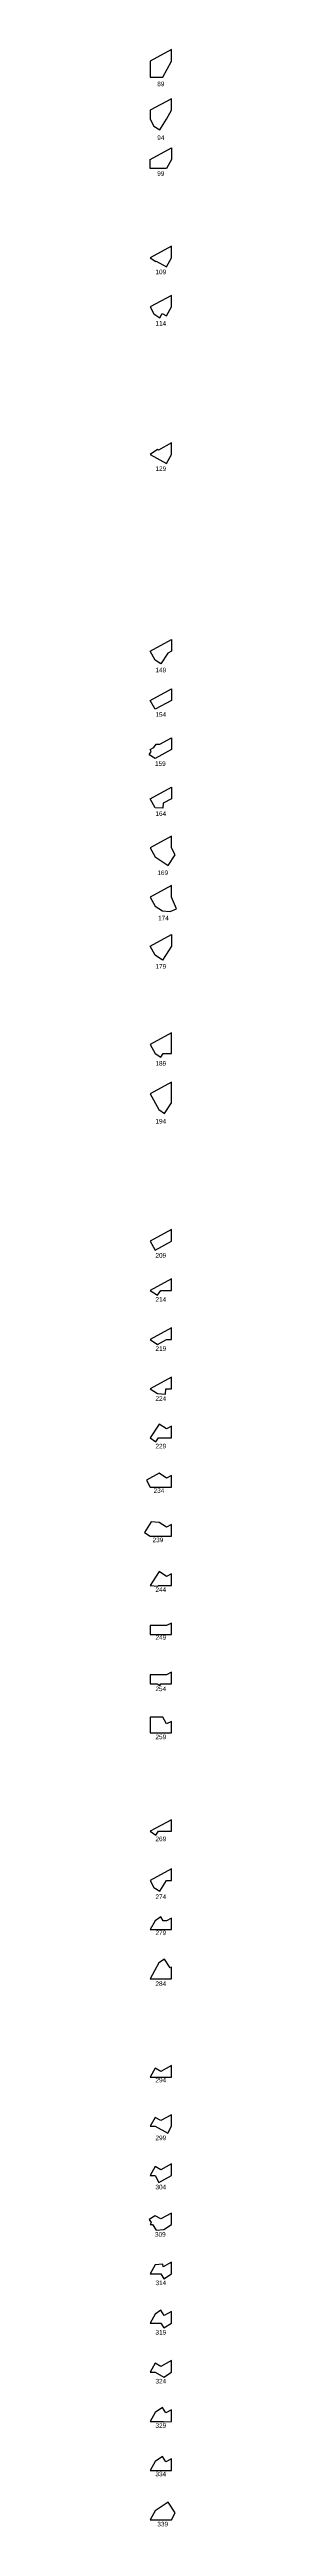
# Model space of a CAD drawing. Header units: millimetres. Extents: x 122552 to 2943733, y -2581954 to 22549.
# Drawn here: x 1371250 to 1388791, y -2532815 to -1190420 of the extents above; entities that cross this region are included whole.
import ezdxf
from ezdxf.enums import TextEntityAlignment as Align

# ---------------------------------------------------------------- set-up
doc = ezdxf.new("R2010")
doc.units = ezdxf.units.MM
doc.styles.add('Arial', font='arial_0.ttf')

msp = doc.modelspace()

# ---------------------------------------------------------------- linework, layer by layer
for points in [[(1385983, -1190420), (1374396, -1196708), (1374396, -1205318), (1381311, -1205318), (1385983, -1196708)], [(1385983, -1217069), (1374396, -1223357), (1374396, -1228215), (1376432, -1231967), (1379579, -1234012), (1383347, -1228215), (1385983, -1223357)], [(1374396, -1250006), (1385983, -1243717), (1385983, -1250006), (1383347, -1254863), (1374396, -1254863)], [(1377542, -1305348), (1377704, -1305098), (1383347, -1308161), (1385983, -1303303), (1385983, -1297015), (1374396, -1303303)], [(1379579, -1335749), (1381013, -1333543), (1383347, -1334809), (1385983, -1329952), (1385983, -1323663), (1374396, -1329952), (1376432, -1333704)], [(1383347, -1414755), (1385983, -1409898), (1385983, -1403609), (1378871, -1407469), (1378469, -1407250), (1374396, -1409898)], [(1380178, -1523395), (1377032, -1521350), (1374396, -1516492), (1385983, -1510204), (1385983, -1516492), (1383947, -1517597)], [(1374396, -1543141), (1385983, -1536853), (1385983, -1543141), (1377032, -1547999)], [(1377032, -1574647), (1373886, -1572602), (1374996, -1570895), (1374396, -1569790), (1376432, -1568684), (1377654, -1566805), (1379610, -1566960), (1385983, -1563501), (1385983, -1569790)], [(1381288, -1601634), (1377032, -1601296), (1374396, -1596438), (1385983, -1590150), (1385983, -1596438), (1381508, -1598867)], [(1385983, -1616799), (1374396, -1623087), (1377032, -1627945), (1384251, -1632637), (1388020, -1626839), (1385983, -1623087)], [(1385983, -1643447), (1374396, -1649736), (1377032, -1654593), (1381105, -1657241), (1385361, -1657578), (1388791, -1656055), (1385983, -1649736)], [(1374396, -1676384), (1385983, -1670096), (1385983, -1676384), (1381105, -1683889), (1377032, -1681242)], [(1380178, -1736584), (1381508, -1734539), (1385983, -1734539), (1385983, -1723393), (1374396, -1729682), (1377032, -1734539)], [(1385983, -1750042), (1374396, -1756330), (1379069, -1764940), (1382215, -1766986), (1385983, -1761188)], [(1377032, -1841134), (1385983, -1836276), (1385983, -1829988), (1374396, -1836276)], [(1385983, -1856637), (1374396, -1862925), (1378469, -1865572), (1380190, -1862925), (1385983, -1862925)], [(1383347, -1889574), (1385983, -1889574), (1385983, -1883285), (1374396, -1889574), (1378469, -1892221)], [(1382725, -1919207), (1382962, -1916222), (1385983, -1916222), (1385983, -1909934), (1374396, -1916222), (1378469, -1918870)], [(1377542, -1944916), (1378871, -1942871), (1385983, -1942871), (1385983, -1936583), (1383347, -1938013), (1379274, -1935366), (1374396, -1942871)], [(1372359, -1965767), (1374396, -1969520), (1385983, -1969520), (1385983, -1963231), (1383347, -1964662), (1379274, -1962015)], [(1385983, -1996168), (1385983, -1989880), (1383347, -1991311), (1379274, -1988663), (1375018, -1988326), (1371250, -1994123), (1374396, -1996168)], [(1378652, -2023155), (1378679, -2022817), (1385983, -2022817), (1385983, -2016529), (1383347, -2017959), (1379274, -2015312), (1374396, -2022817)], [(1374396, -2044608), (1374396, -2049466), (1385983, -2049466), (1385983, -2043177), (1383347, -2044608)], [(1379579, -2077054), (1380190, -2076114), (1385983, -2076114), (1385983, -2069826), (1383347, -2071257), (1374396, -2071257), (1374396, -2076114), (1378133, -2076114)], [(1385983, -2102763), (1385983, -2096475), (1383347, -2097905), (1381311, -2094153), (1374396, -2094153), (1374396, -2102763)], [(1377542, -2158105), (1378871, -2156060), (1385983, -2156060), (1385983, -2149772), (1374396, -2156060)], [(1379579, -2188507), (1383347, -2182709), (1385983, -2182709), (1385983, -2176421), (1374396, -2182709), (1376432, -2186461)], [(1377032, -2204500), (1374396, -2209358), (1385983, -2209358), (1385983, -2203069), (1383347, -2204500), (1381508, -2204500), (1380178, -2202455)], [(1385983, -2236006), (1385983, -2229718), (1385296, -2230091), (1382215, -2225351), (1379069, -2227396), (1374396, -2236006)], [(1380190, -2286159), (1377032, -2284446), (1374396, -2289304), (1385983, -2289304), (1385983, -2283015)], [(1383947, -2319705), (1385983, -2315952), (1385983, -2309664), (1380190, -2312808), (1377032, -2311095), (1374396, -2315952), (1377032, -2315952)], [(1379069, -2346354), (1385983, -2342601), (1385983, -2336313), (1380190, -2339457), (1377032, -2337743), (1374396, -2342601), (1377032, -2342601)], [(1375714, -2369250), (1377654, -2372235), (1381910, -2371897), (1385983, -2369250), (1385983, -2362961), (1380190, -2366105), (1377032, -2364392), (1373886, -2366437), (1374996, -2368144), (1374396, -2369250)], [(1380190, -2395898), (1381910, -2398546), (1385983, -2395898), (1385983, -2389610), (1381399, -2392098), (1381288, -2390703), (1377032, -2391041), (1374396, -2395898)], [(1381987, -2418427), (1380178, -2415644), (1377032, -2417689), (1374396, -2422547), (1380190, -2422547), (1381910, -2425194), (1385983, -2422547), (1385983, -2416259)], [(1377032, -2449196), (1381910, -2451843), (1385983, -2449196), (1385983, -2442907), (1380190, -2446051), (1377032, -2444338), (1374396, -2449196)], [(1381105, -2468339), (1377032, -2470987), (1374396, -2475844), (1381508, -2475844), (1381727, -2476182), (1385983, -2475844), (1385983, -2469556), (1382962, -2471196)], [(1374396, -2502493), (1385983, -2502493), (1385983, -2496205), (1382962, -2497844), (1381105, -2494988), (1377032, -2497635)], [(1384251, -2519592), (1377032, -2524284), (1374396, -2529142), (1385983, -2529142), (1388020, -2525389)]]:
    msp.add_lwpolyline(points, close=True)

# ---------------------------------------------------------------- texts
at = {"style": 'Arial'}
for s, p in [('89', (1380190, -1209043)), ('94', (1380190, -1238248)), ('99', (1380190, -1257650)), ('109', (1380190, -1310947)), ('114', (1380190, -1338771)), ('129', (1380190, -1417542)), ('149', (1380190, -1526693)), ('154', (1380190, -1550785)), ('159', (1379935, -1577434)), ('164', (1380190, -1604504)), ('169', (1381208, -1636597)), ('174', (1381593, -1661111)), ('179', (1380190, -1687338)), ('189', (1380190, -1739882)), ('194', (1380190, -1771221)), ('209', (1380190, -1843920)), ('214', (1380190, -1867806)), ('219', (1380190, -1894455)), ('224', (1380190, -1921526)), ('229', (1380190, -1947304)), ('234', (1379171, -1971396)), ('239', (1378616, -1998129)), ('244', (1380190, -2025115)), ('249', (1380190, -2051038)), ('254', (1380190, -2078861)), ('259', (1380190, -2104916)), ('269', (1380190, -2160189)), ('274', (1380190, -2191528)), ('279', (1380190, -2211083)), ('284', (1380190, -2238670)), ('294', (1380190, -2290876)), ('299', (1380190, -2322215)), ('304', (1380190, -2348864)), ('309', (1379935, -2374553)), ('314', (1380190, -2400780)), ('319', (1380190, -2427582)), ('324', (1380190, -2454077)), ('329', (1380190, -2478143)), ('334', (1380190, -2504369)), ('339', (1381208, -2531529))]:
    msp.add_text(s, height=2500, dxfattribs=at).set_placement(p, align=Align.MIDDLE_CENTER)

doc.saveas('drawing.dxf')
